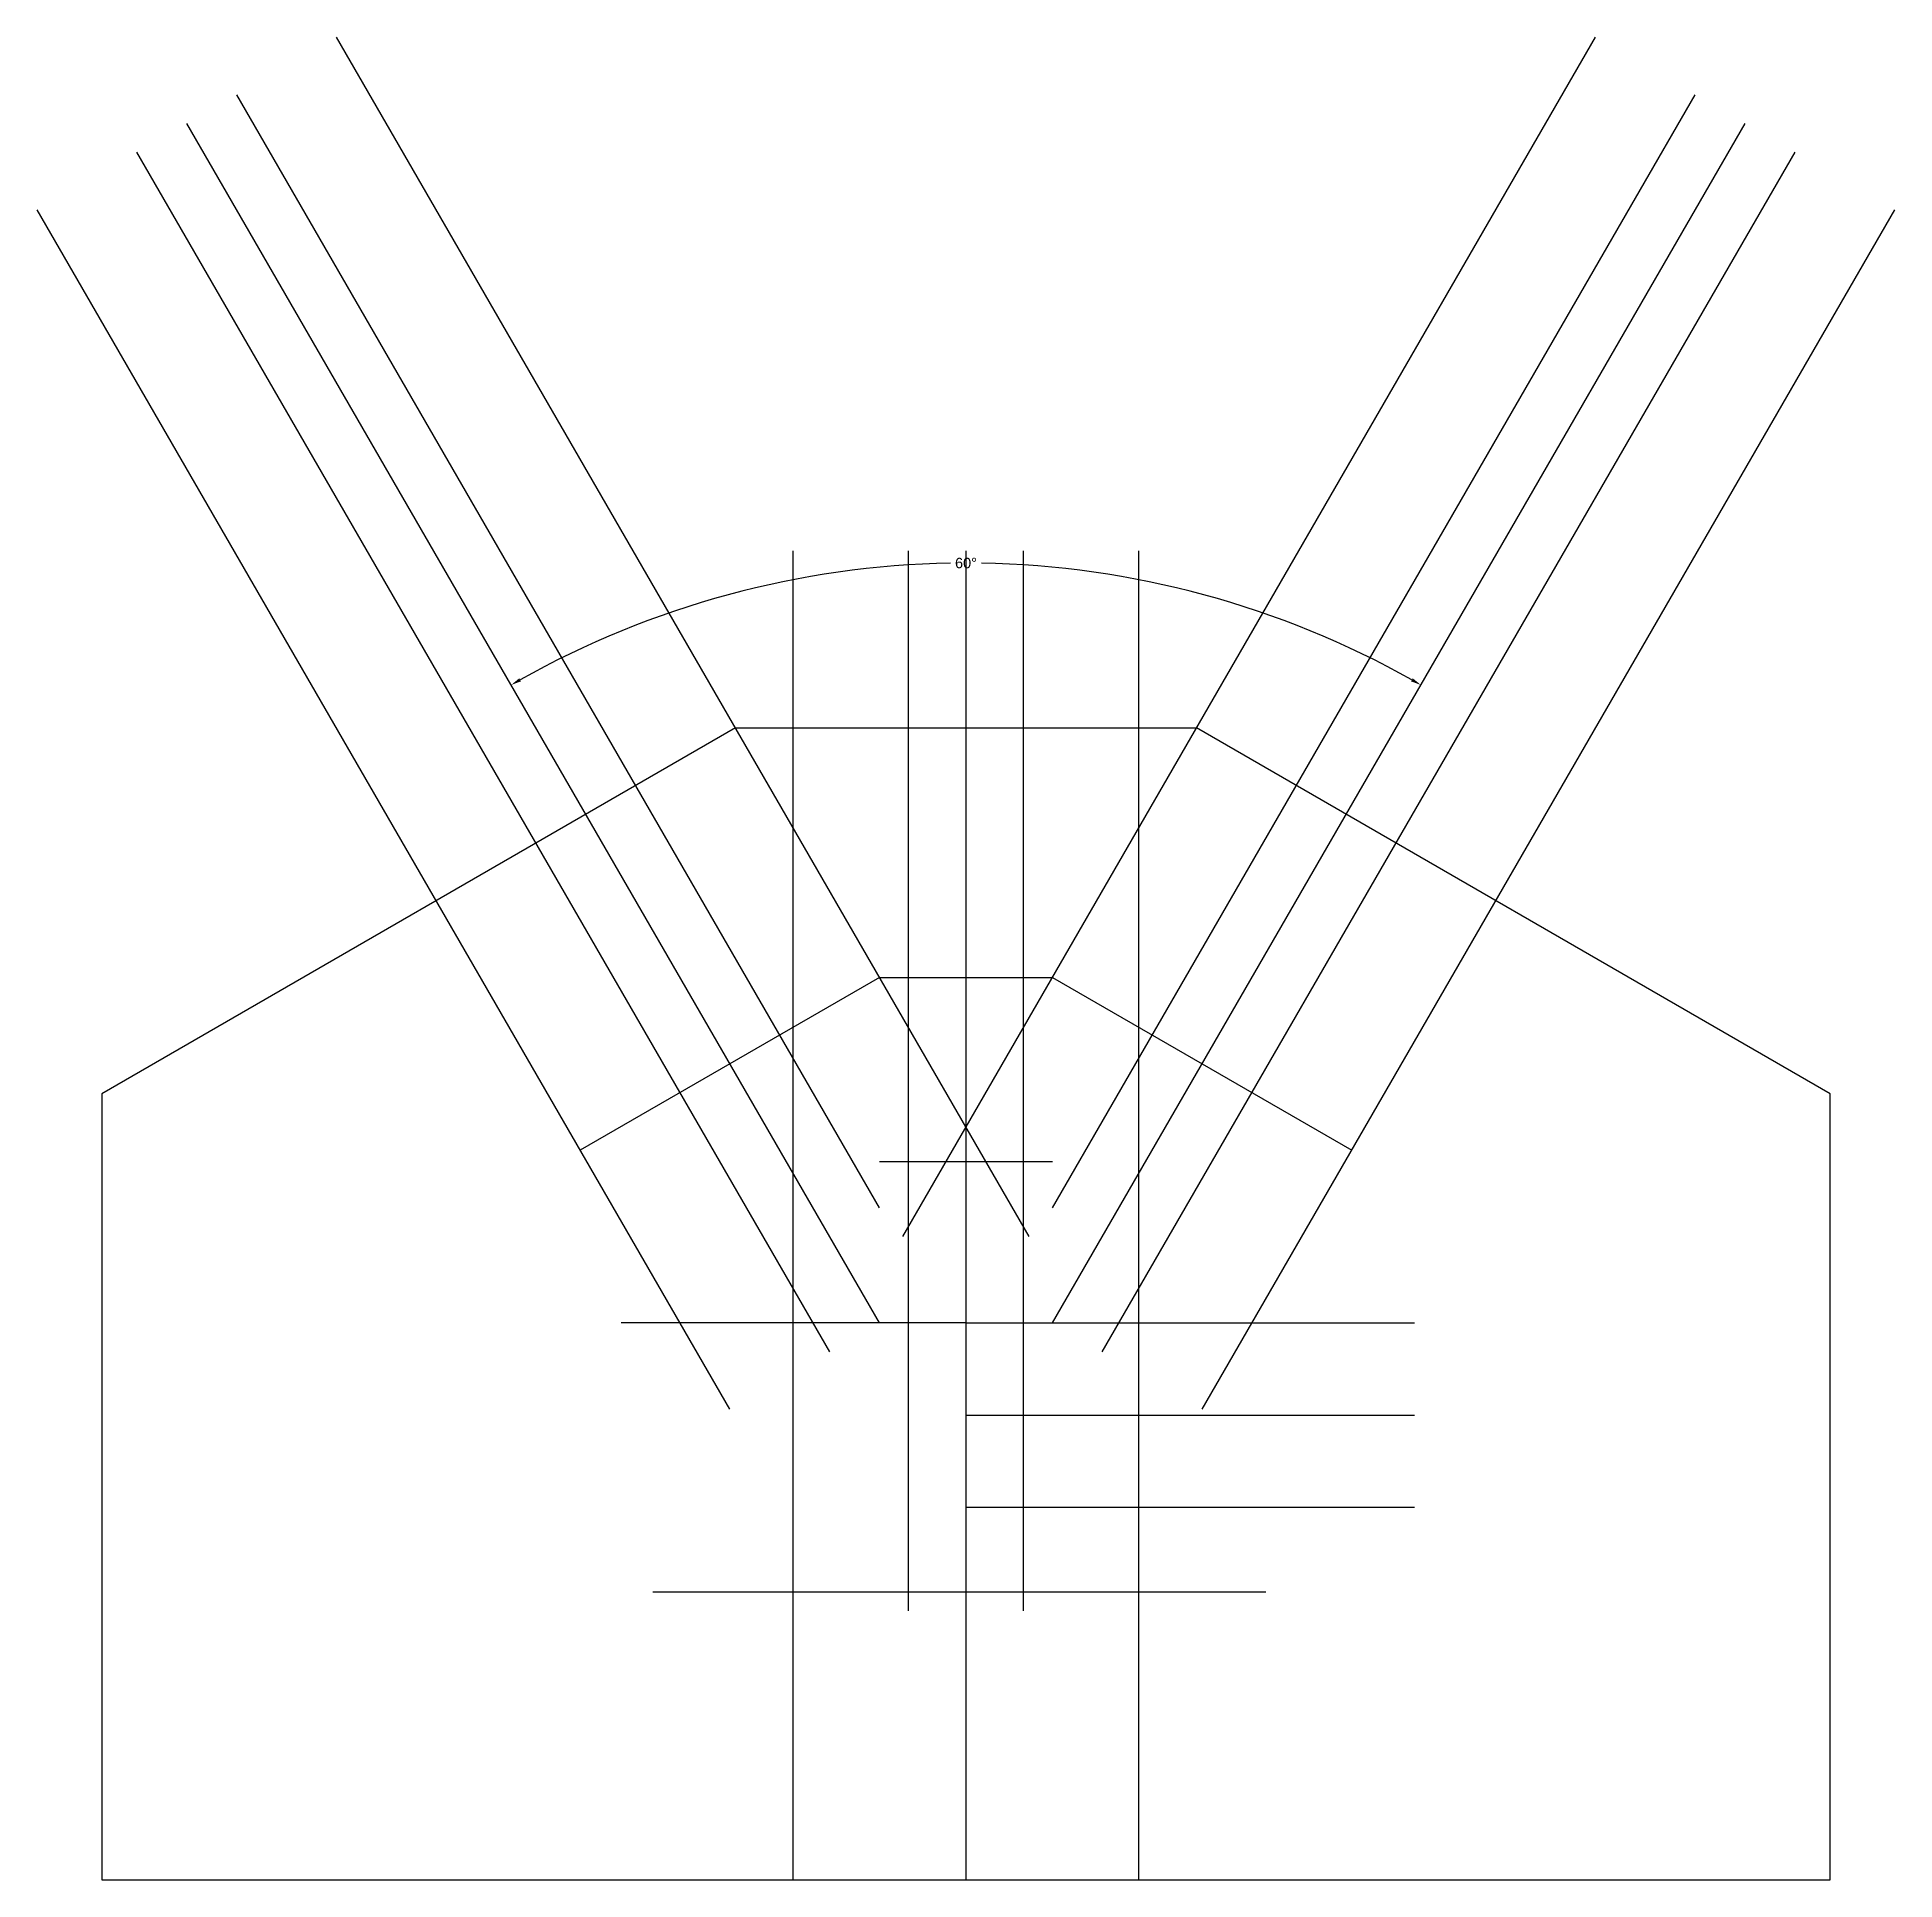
# Model space of a CAD drawing. Header units: inches. Extents: x -66 to 776, y -30 to 184.
# Drawn here: x -65.69 to -33.45, y -5.4 to 26.59 of the extents above; entities that cross this region are included whole.
import ezdxf

# ---------------------------------------------------------------- set-up
doc = ezdxf.new("R2010")
doc.units = ezdxf.units.IN
doc.header["$MEASUREMENT"] = 0
doc.styles.get("Standard").update_dxf_attribs({"font": 'arial.ttf'})
doc.dimstyles.get("Standard").update_dxf_attribs({"dimtxt": 0.18, "dimasz": 0.18, "dimexe": 0.18, "dimexo": 0.0625, "dimgap": 0.09, "dimtad": 0, "dimtih": 1, "dimtoh": 1, "dimdec": 4, "dimzin": 0, "dimdsep": 46, "dimtxsty": 'Standard', "dimcen": 0.09, "dimadec": 0, "dimazin": 0, "dimtfac": 1, "dimtdec": 4, "dimtofl": 0, "dimtmove": 0, "dimatfit": 3, "dimfxl": 1, "dimtolj": 1, "dimtzin": 0, "dimarcsym": 0})

msp = doc.modelspace()

# ---------------------------------------------------------------- blocks, each defined once
blk = doc.blocks.new('*D2')
at = {"color": 0, "lineweight": -2, "transparency": 16777216}
for start, end in [(90.969, 119.3469), (60.6531, 89.031)]:
    blk.add_arc((-49.569, 1.668), 15.79, start, end, dxfattribs=at)
at = {"color": 0, "transparency": 16777216}
for points in [[(-57.293, 15.406), (-57.323, 15.458), (-57.464, 15.343)], [(-41.815, 15.458), (-41.845, 15.406), (-41.674, 15.343)]]:
    blk.add_solid(points, dxfattribs=at)
at = {"layer": 'Defpoints', "color": 0, "transparency": 16777216}
for p in [(-63.092, 25.091), (-36.046, 25.091), (-46.827, 17.219), (-51.069, 4.266), (-48.069, 4.266)]:
    blk.add_point(p, dxfattribs=at)
at = {"color": 0, "transparency": 16777216, "insert": (-49.569, 17.459), "char_height": 0.18, "attachment_point": 5}
blk.add_mtext('\\A1;60°', dxfattribs=at)

# ---------------------------------------------------------------- dimensions: what is measured, and where the dimension line sits
dim = msp.add_angular_dim_2l(base=(-46.82702, 17.21864), line1=((-48.06901, 4.26613), (-36.04575, 25.09102)), line2=((-51.06901, 4.26613), (-63.09227, 25.09102)), dimstyle='Standard')
dim.commit()
dim.dimension.update_dxf_attribs({"geometry": '*D2', "text_midpoint": (-49.56901, 17.45853)})

# ---------------------------------------------------------------- linework, layer by layer
for points in [[(-48.47094, 5.76613), (-60.4942, 26.59102)], [(-50.66709, 5.76613), (-38.64383, 26.59102)], [(-51.06901, 6.26613), (-62.22625, 25.59102)], [(-48.06901, 6.26613), (-36.91178, 25.59102)], [(-51.06901, 4.26613), (-63.09227, 25.09102)], [(-48.06901, 4.26613), (-36.04575, 25.09102)], [(-51.93504, 3.76613), (-63.9583, 24.59102)], [(-47.20299, 3.76613), (-35.17973, 24.59102)], [(-53.66709, 2.76613), (-65.69035, 23.59102)], [(-45.47094, 2.76613), (-33.44768, 23.59102)], [(-52.56901, -5.40375), (-52.56901, 17.67043)], [(-50.56901, -0.73387), (-50.56901, 17.67043)], [(-49.56901, -5.40375), (-49.56901, 17.67043)], [(-48.56901, -0.73387), (-48.56901, 17.67043)], [(-46.56901, -0.73387), (-46.56901, 17.67043)], [(-46.56901, -5.40375), (-46.56901, 17.67043)], [(-53.56901, 14.59625), (-64.56901, 8.2454), (-64.56901, -5.40375), (-34.56901, -5.40375), (-34.56901, 8.2454), (-45.56901, 14.59625)], [(-53.56901, 14.59625), (-45.56901, 14.59625)], [(-51.06901, 10.26613), (-56.26516, 7.26613)], [(-51.06901, 10.26613), (-48.06901, 10.26613)], [(-48.06901, 10.26613), (-42.87286, 7.26613)], [(-51.06901, 7.06613), (-48.06901, 7.06613)], [(-49.56901, 4.26613), (-55.55315, 4.26613)], [(-49.56901, 4.26613), (-41.78754, 4.26613)], [(-49.56901, 2.66613), (-41.78754, 2.66613)], [(-49.56901, 1.06613), (-41.78754, 1.06613)], [(-55.00502, -0.40375), (-44.36256, -0.40375)], [(-55.00502, -5.40375), (-44.36256, -5.40375)]]:
    msp.add_lwpolyline(points)

msp.set_redraw_order([(e.dxf.handle, doc.entitydb.next_handle()) for e in msp.query("TEXT MTEXT ATTDEF DIMENSION ARC_DIMENSION")])  # texts and dimensions are drawn at this point

doc.saveas('drawing.dxf')
